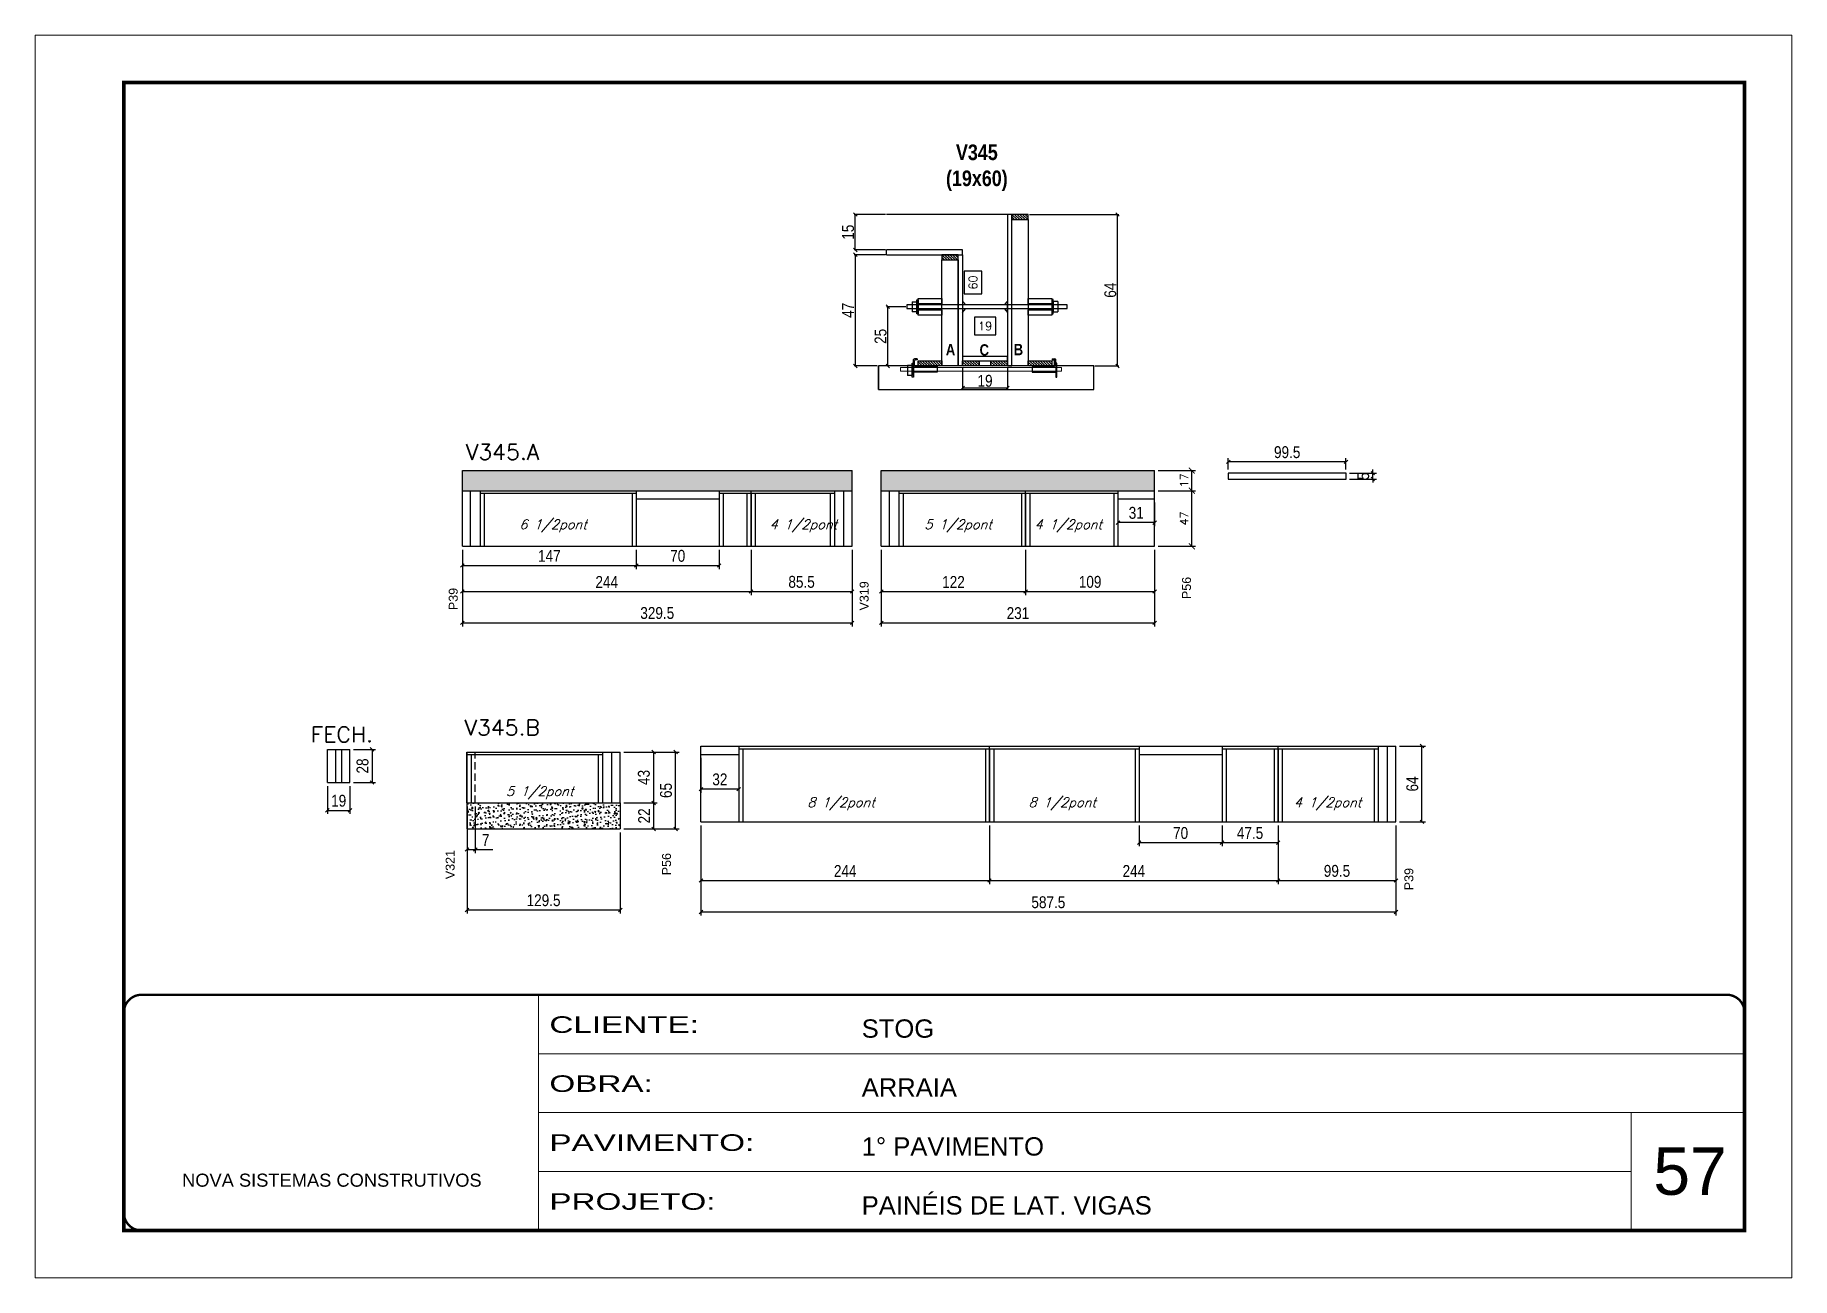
# Model space of a CAD drawing. Extents: x -3394 to 16474, y -5031 to 14397.
# Drawn here: x 4272 to 5757, y -2733 to -1683 of the extents above; entities that cross this region are included whole.
import ezdxf

# ---------------------------------------------------------------- set-up
doc = ezdxf.new("R2010")
doc.units = 0
for name, pattern in [('CONTINUO', [0]), ('DASHED', [0.75, 0.5, -0.25]), ('HIDDEN', [0.375, 0.25, -0.125])]:
    doc.linetypes.add(name, pattern=pattern)
doc.layers.get('0').update_dxf_attribs({"linetype": 'CONTINUOUS'})
doc.layers.get('Defpoints').update_dxf_attribs({"linetype": 'CONTINUOUS'})
for name, color, linetype in [('1HACHURA MADEIRAS', 1, 'CONTINUOUS'), ('barrote', 251, 'CONTINUOUS'), ('COTA', 241, 'CONTINUOUS'), ('Cota Seção (2x)', 4, 'CONTINUOUS'), ('detalhes', 4, 'CONTINUOUS'), ('NOMENCLATURA', 7, 'CONTINUOUS'), ('Painéis', 200, 'CONTINUOUS'), ('presilha', 1, 'CONTINUOUS'), ('SARR_2.2x10', 60, 'CONTINUOUS'), ('SARR_2.2x7', 40, 'CONTINUOUS'), ('SARR_3.5x7', 81, 'CONTINUOUS'), ('texto', 7, 'CONTINUOUS'), ('Tubo de PVC', 51, 'CONTINUOUS')]:
    doc.layers.add(name, color=color, linetype=linetype)
for name, color, linetype, lineweight in [('CARIMBO', 255, 'CONTINUOUS', 9), ('CONCRETO', 251, 'CONTINUOUS', 25), ('Folhas', 255, 'CONTINUOUS', 9), ('SARRAFO DE PRESSAO', 251, 'DASHED', 9), ('SCO-___-LAJ', 2, 'CONTINUOUS', 0), ('Texto Seção', 7, 'CONTINUOUS', 15)]:
    doc.layers.add(name, color=color, linetype=linetype, lineweight=lineweight)
doc.styles.add('ARIAL', font='arial.ttf')
doc.styles.add('COTA TECNICA', font='techl___.ttf', dxfattribs={"height": 10})
doc.styles.add('COTA TECNICA 2X', font='techl___.ttf', dxfattribs={"height": 10})
doc.styles.add('REGUA-120', font='ROMANS.shx', dxfattribs={"height": 15})
doc.styles.add('ROMANS', font='romans.shx')
doc.styles.add('TECNICA', font='techb___.ttf', dxfattribs={"height": 10})
doc.styles.add('Tecnologia', font='')
doc.styles.get('Tecnologia').set_extended_font_data('Forgotten Futurist')
doc.dimstyles.new('Cota Paínel', dxfattribs={"dimtxt": 7, "dimasz": 5, "dimexe": 3, "dimexo": 3, "dimgap": 3, "dimtad": 1, "dimdec": 1, "dimzin": 12, "dimdsep": 46, "dimtxsty": 'ROMANS', "dimblk": 'ARCHTICK', "dimcen": 0, "dimclrd": 4, "dimclre": 4, "dimclrt": 1, "dimadec": 1, "dimazin": 3, "dimtfac": 1, "dimtdec": 1, "dimtmove": 0, "dimatfit": 3, "dimldrblk": 'OBLIQUE', "dimfxl": 1, "dimtolj": 1, "dimtzin": 12, "dimarcsym": 0})
doc.dimstyles.new('Cota Seção interna', dxfattribs={"dimtxt": 7, "dimasz": 6, "dimexe": 0.18, "dimexo": 2, "dimgap": -4, "dimtad": 3, "dimdec": 1, "dimlfac": 0.5, "dimzin": 12, "dimdsep": 46, "dimtxsty": 'ROMANS', "dimblk": 'ARCHTICK', "dimcen": 0.09, "dimse1": 1, "dimse2": 1, "dimsd1": 1, "dimsd2": 1, "dimclrd": 180, "dimclre": 5, "dimclrt": 1, "dimadec": 0, "dimazin": 3, "dimtfac": 1, "dimtdec": 1, "dimtofl": 0, "dimtmove": 0, "dimatfit": 3, "dimldrblk": 'ARCHTICK', "dimfxl": 1, "dimtolj": 1, "dimtzin": 0, "dimarcsym": 0})
doc.dimstyles.new('PAINEL', dxfattribs={"dimtxt": 10, "dimasz": 3, "dimexe": 3, "dimexo": 3, "dimgap": 3, "dimtad": 1, "dimdec": 1, "dimzin": 12, "dimdsep": 46, "dimtxsty": 'COTA TECNICA', "dimblk1": 'OBLIQUE', "dimblk2": 'OBLIQUE', "dimsah": 1, "dimcen": 0.9, "dimclrd": 4, "dimclre": 4, "dimclrt": 240, "dimadec": 1, "dimazin": 3, "dimtfac": 1, "dimtdec": 1, "dimtmove": 0, "dimatfit": 3, "dimfxl": 1, "dimtolj": 1, "dimtzin": 12, "dimarcsym": 0})
doc.dimstyles.new('SECAO', dxfattribs={"dimscale": 0.333333, "dimtxt": 5, "dimasz": 9, "dimexe": 3, "dimexo": 3, "dimgap": 3, "dimtad": 1, "dimdec": 1, "dimlfac": 0.5, "dimzin": 12, "dimdsep": 46, "dimtxsty": 'COTA TECNICA 2X', "dimblk1": 'OBLIQUE', "dimblk2": 'OBLIQUE', "dimsah": 1, "dimcen": 0.9, "dimclrd": 4, "dimclre": 4, "dimclrt": 240, "dimadec": 1, "dimazin": 3, "dimtfac": 1, "dimtdec": 1, "dimtmove": 0, "dimatfit": 3, "dimfxl": 1, "dimtolj": 1, "dimtzin": 12, "dimarcsym": 0})
pattern_1 = [(50, (-604.179, -6010.598), (9.1092334, -0.796954), [0.9525, -10.4775]), (355, (-604.179, -6010.598), (-1.762171, 9.552842), [0.762, -8.382029]), (100.45144, (-603.42, -6010.665), (7.347062, 8.755888), [0.8095, -8.904512]), (46.1842, (-604.179, -6008.058), (13.553952, -2.102116), [1.42875, -15.71625]), (96.63556, (-603.05, -6008.233), (11.870207, 12.371306), [1.21425, -13.35678]), (351.18415, (-604.18, -6008.058), (11.870207, 12.371306), [1.142998, -12.572987]), (21, (-602.909, -6008.693), (7.5807196, -5.11326), [0.9525, -10.4775]), (326, (-602.909, -6008.693), (3.090101, 9.209398), [0.762, -8.382]), (71.45144, (-602.278, -6009.119), (10.670821, 4.096138), [0.8095, -8.904497]), (37.5, (-604.1793, -6010.5983), (0.1544302, 4.227752), [0, -8.2804, 0, -8.509, 0, -8.41375]), (7.5, (-604.1793, -6010.5983), (3.340983, 5.0090287), [0, -4.8514, 0, -8.0899, 0, -3.20675]), (327.5, (-607.0114, -6010.5983), (6.7795298, -0.2864372), [0, -3.175, 0, -9.906, 0, -13.1445]), (317.5, (-608.2814, -6010.598), (7.406459, 1.2713246), [0, -4.1275, 0, -6.5786, 0, -9.3345])]

msp = doc.modelspace()

# ---------------------------------------------------------------- texts
at = {"layer": 'CARIMBO', "style": 'ARIAL'}
msp.add_text('57', height=40, dxfattribs=at).set_placement((5640.07, -2663.36))
at = {"layer": 'detalhes', "style": 'TECNICA'}
for s, p in [('A', (5042.05, -1953.96)), ('C', (5070.57, -1954.27)), ('B', (5099.45, -1953.96))]:
    msp.add_text(s, height=9.6, dxfattribs=at).set_placement(p)
at = {"layer": 'NOMENCLATURA', "linetype": 'Continuous', "style": 'ARIAL'}
for s, p in [('P39', (4629.43, -2169.33)), ('V319', (4976.76, -2169.6)), ('P56', (5249.26, -2160)), ('V321', (4626.78, -2396.63)), ('P56', (4809.7, -2393.35)), ('P39', (5437.23, -2406))]:
    msp.add_text(s, height=7.567, rotation=90, dxfattribs=at).set_placement(p)
at = {"layer": 'NOMENCLATURA', "insert": (5068.26, -1775.86), "char_height": 13.2, "attachment_point": 2, "style": 'TECNICA'}
msp.add_mtext_dynamic_manual_height_columns('V345\\P(19x60)', width=13.2, gutter_width=1, heights=[0], dxfattribs=at)
at = {"layer": 'texto', "color": 2, "char_height": 8, "attachment_point": 5, "style": 'ROMANS'}
for s, insert in [('{\\Q19;\\C256;6 1/2pont}', (4710.02, -2098.18)), ('{\\Q19;\\C256;4 1/2pont}', (4921.68, -2098.18)), ('{\\Q19;\\C256;5 1/2pont}', (5052.45, -2098.18)), ('{\\Q19;\\C256;4 1/2pont}', (5145.59, -2098.18)), ('{\\Q19;\\C256;5 1/2pont}', (4698.74, -2323.68)), ('{\\Q19;\\C256;8 1/2pont}', (4953.49, -2333)), ('{\\Q19;\\C256;8 1/2pont}', (5140.49, -2333)), ('{\\Q19;\\C256;4 1/2pont}', (5364.81, -2333))]:
    msp.add_mtext(s, dxfattribs=dict(at, insert=insert))
at = {"layer": 'Texto Seção', "style": 'REGUA-120', "width": 1.05}
for s, p in [('V345.A', (4636.35, -2042.21)), ('FECH.', (4505.24, -2280.85)), ('V345.B', (4635.26, -2275.03))]:
    msp.add_text(s, height=13, dxfattribs=at).set_placement(p)

# ---------------------------------------------------------------- blocks, each defined once
blk = doc.blocks.new('9999999999')
at = {"color": 30, "linetype": 'CONTINUO'}
for p, q in [((98564.6, 34230.2), (98564.6, 34429.4)), ((98564.6, 34379.6), (99584, 34379.6)), ((98564.6, 34329.8), (99488, 34329.8)), ((99584, 34329.8), (99488, 34329.8)), ((99488, 34329.8), (99488, 34230.2)), ((98564.6, 34280), (99488, 34280))]:
    blk.add_line(p, q, dxfattribs=at)
at = {"color": 30, "linetype": 'CONTINUO', "const_width": 2}
blk.add_lwpolyline([(99584, 34230.2), (99584, 34414.4, 0.414214), (99569, 34429.4), (98229, 34429.4, 0.414214), (98214, 34414.4), (98214, 34245.2, 0.414214), (98229, 34230.2), (99584, 34230.2)], format="xyb", dxfattribs=at)
at = {"layer": 'Folhas'}
blk.add_lwpolyline([(98139, 34190.2), (99624, 34190.2), (99624, 35240.2), (98139, 35240.2)], close=True, dxfattribs=at)
at = {"layer": 'Folhas', "color": 30, "const_width": 3}
blk.add_lwpolyline([(98214, 34230.2), (99584, 34230.2), (99584, 35200.2), (98214, 35200.2)], close=True, dxfattribs=at)
at = {"color": 7, "linetype": 'Continuous', "ltscale": 5, "style": 'ARIAL'}
for s, height, p in [('STOG', 15.48, (98837.7, 34393.1)), ('ARRAIA', 15.48, (98837.7, 34343.3)), ('1° PAVIMENTO', 15.483, (98837.7, 34293.5)), ('NOVA SISTEMAS CONSTRUTIVOS', 11.059, (98263.2, 34267.2)), ('PAINÉIS DE LAT. VIGAS', 15.483, (98837.7, 34243.7))]:
    blk.add_text(s, height=height, dxfattribs=at).set_placement(p)
at = {"layer": 'Folhas', "color": 7, "style": 'Tecnologia', "width": 1.5}
for s, p in [('CLIENTE:', (98573.7, 34397.2)), ('OBRA:', (98573.7, 34347.3)), ('PAVIMENTO:', (98573.7, 34297.5)), ('PROJETO:', (98573.7, 34247.7))]:
    blk.add_text(s, height=14, dxfattribs=at).set_placement(p)
blk = doc.blocks.new('_Oblique')
at = {"color": 0, "linetype": 'ByBlock', "lineweight": -2}
blk.add_line((-0.5, -0.5), (0.5, 0.5), dxfattribs=at)
blk = doc.blocks.new('*D1937')
at = {"layer": 'COTA', "color": 4, "lineweight": -2, "transparency": 16777216}
for p, q in [((5056.2, -1964), (5056.2, -1982.7)), ((5094.2, -1964), (5094.2, -1982.7)), ((5094.2, -1981.7), (5056.2, -1981.7))]:
    blk.add_line(p, q, dxfattribs=at)
at = {"layer": 'Defpoints', "color": 0, "transparency": 16777216}
for p in [(5056.2, -1963), (5094.2, -1963), (5056.2, -1981.7)]:
    blk.add_point(p, dxfattribs=at)
at = {"layer": 'COTA', "color": 4, "lineweight": -2, "transparency": 16777216, "xscale": 3, "yscale": 3, "zscale": 3, "rotation": 180}
blk.add_blockref('_Oblique', (5056.2, -1981.7), dxfattribs=at)
at = {"layer": 'COTA', "color": 4, "lineweight": -2, "transparency": 16777216, "xscale": 3, "yscale": 3, "zscale": 3}
blk.add_blockref('_Oblique', (5094.2, -1981.7), dxfattribs=at)
at = {"layer": 'COTA', "color": 240, "transparency": 16777216, "insert": (5075.2, -1975.6), "char_height": 10, "attachment_point": 5, "style": 'COTA TECNICA 2X'}
blk.add_mtext('\\A1;19', dxfattribs=at)
blk = doc.blocks.new('PRESILHA METÁLICA 1')
at = {"layer": 'presilha'}
for p, q in [((0, 13), (6, 13)), ((0, 13), (0, 0)), ((6, 0), (0, 0)), ((6, 15.5), (7.5, 15.5)), ((6, -2.5), (6, 15.5)), ((6, 13), (6, 0)), ((7.5, 10.6), (7.5, 19.9)), ((7.5, 15.5), (7.5, -2.5)), ((37.5, 4.1), (7.5, 4.1)), ((12, 21), (8.6, 21)), ((9, 11.6), (9, 18.9)), ((12, 19.5), (9.6, 19.5)), ((37.5, 11), (9.6, 11)), ((12, 21), (12, 19.5)), ((37.5, 11), (37.5, 4.1)), ((7.5, -2.5), (6, -2.5))]:
    blk.add_line(p, q, dxfattribs=at)
for centre, radius, start, end in [((8.6, 19.9), 1.14, 90, 180), ((9.6, 18.9), 0.57, 90, 180), ((9.6, 11.6), 0.57, 180, 270)]:
    blk.add_arc(centre, radius, start, end, dxfattribs=at)
blk = doc.blocks.new('PRESILHA METÁLICA 2')
at = {"layer": 'presilha'}
for p, q in [((-5.2, 23.5), (-5.2, 22)), ((-5.2, 23.5), (-1.9, 23.5)), ((-0.8, 14.6), (-0.8, 22.4)), ((-30.8, 13.5), (-30.8, 6.6)), ((-30.8, 13.5), (-2.8, 13.5)), ((-30.8, 6.6), (-0.8, 6.6)), ((-5.2, 22), (-2.8, 22)), ((-2.2, 14.1), (-2.2, 21.4)), ((0.8, 18), (-0.8, 18)), ((-0.8, 18), (-0.8, 0)), ((-0.8, 0), (0.8, 0)), ((0.8, 0), (0.8, 18))]:
    blk.add_line(p, q, dxfattribs=at)
for centre, radius, start, end in [((-1.9, 22.4), 1.14, 0, 90), ((-2.8, 21.4), 0.57, 0, 90), ((-2.8, 14.1), 0.57, 270, 0)]:
    blk.add_arc(centre, radius, start, end, dxfattribs=at)
blk = doc.blocks.new('*D1938')
at = {"layer": 'COTA', "color": 4, "lineweight": -2, "transparency": 16777216}
for p, q in [((4990.9, -1869), (4964.5, -1869)), ((4965.5, -1869), (4965.5, -1963)), ((4984.1, -1963), (4964.5, -1963))]:
    blk.add_line(p, q, dxfattribs=at)
at = {"layer": 'Defpoints', "color": 0, "transparency": 16777216}
for p in [(4991.9, -1869), (4965.5, -1963), (4985.1, -1963)]:
    blk.add_point(p, dxfattribs=at)
at = {"layer": 'COTA', "color": 4, "lineweight": -2, "transparency": 16777216, "xscale": 3, "yscale": 3, "zscale": 3}
for p, rotation in [((4965.5, -1869), 90), ((4965.5, -1963), 270)]:
    blk.add_blockref('_Oblique', p, dxfattribs=dict(at, rotation=rotation))
at = {"layer": 'COTA', "color": 240, "transparency": 16777216, "insert": (4959.4, -1916), "char_height": 10, "attachment_point": 5, "rotation": 90, "style": 'COTA TECNICA 2X'}
blk.add_mtext('\\A1;47', dxfattribs=at)
blk = doc.blocks.new('*D1939')
at = {"layer": 'Cota Seção (2x)', "color": 180, "lineweight": -2, "transparency": 16777216}
for p, q in [((5072.5, -1883), (5057.5, -1883)), ((5057.5, -1883), (5057.5, -1902)), ((5072.5, -1902), (5072.5, -1883)), ((5057.5, -1902), (5072.5, -1902))]:
    blk.add_line(p, q, dxfattribs=at)
at = {"layer": 'Defpoints', "color": 0, "transparency": 16777216}
for p in [(5076.5, -1835), (5094.2, -1835), (5086.7, -1955)]:
    blk.add_point(p, dxfattribs=at)
at = {"layer": 'Cota Seção (2x)', "color": 1, "transparency": 16777216, "insert": (5065, -1892.5), "char_height": 7, "attachment_point": 5, "rotation": 90, "style": 'ROMANS'}
blk.add_mtext('\\A1;60', dxfattribs=at)
blk = doc.blocks.new('_ArchTick')
at = {"color": 0, "linetype": 'ByBlock', "const_width": 0.15}
blk.add_lwpolyline([(-0.5, -0.5), (0.5, 0.5)], dxfattribs=at)
blk = doc.blocks.new('*D1940')
at = {"layer": 'COTA', "color": 4, "lineweight": -2, "transparency": 16777216}
for p, q in [((4990.9, -1835), (4964.5, -1835)), ((4965.5, -1865), (4965.5, -1835)), ((4990.9, -1865), (4964.5, -1865))]:
    blk.add_line(p, q, dxfattribs=at)
at = {"layer": 'Defpoints', "color": 0, "transparency": 16777216}
for p in [(4965.5, -1835), (4991.9, -1835), (4991.9, -1865)]:
    blk.add_point(p, dxfattribs=at)
at = {"layer": 'COTA', "color": 4, "lineweight": -2, "transparency": 16777216, "xscale": 3, "yscale": 3, "zscale": 3}
for p, rotation in [((4965.5, -1835), 90), ((4965.5, -1865), 270)]:
    blk.add_blockref('_Oblique', p, dxfattribs=dict(at, rotation=rotation))
at = {"layer": 'COTA', "color": 240, "transparency": 16777216, "insert": (4959.4, -1850), "char_height": 10, "attachment_point": 5, "rotation": 90, "style": 'COTA TECNICA 2X'}
blk.add_mtext('\\A1;15', dxfattribs=at)
blk = doc.blocks.new('*D1941')
at = {"layer": 'COTA', "color": 4, "lineweight": -2, "transparency": 16777216}
for p, q in [((5112.8, -1835), (5188.2, -1835)), ((5187.2, -1963), (5187.2, -1835)), ((5168, -1963), (5188.2, -1963))]:
    blk.add_line(p, q, dxfattribs=at)
at = {"layer": 'Defpoints', "color": 0, "transparency": 16777216}
for p in [(5111.8, -1835), (5187.2, -1835), (5167, -1963)]:
    blk.add_point(p, dxfattribs=at)
at = {"layer": 'COTA', "color": 4, "lineweight": -2, "transparency": 16777216, "xscale": 3, "yscale": 3, "zscale": 3}
for p, rotation in [((5187.2, -1835), 90), ((5187.2, -1963), 270)]:
    blk.add_blockref('_Oblique', p, dxfattribs=dict(at, rotation=rotation))
at = {"layer": 'COTA', "color": 240, "transparency": 16777216, "insert": (5181.1, -1899), "char_height": 10, "attachment_point": 5, "rotation": 90, "style": 'COTA TECNICA 2X'}
blk.add_mtext('\\A1;64', dxfattribs=at)
blk = doc.blocks.new('*D1946')
at = {"layer": 'COTA', "color": 4, "lineweight": -2, "transparency": 16777216}
for p, q in [((5008.1, -1913), (4992, -1913)), ((4993, -1963), (4993, -1913)), ((5017.6, -1963), (4992, -1963))]:
    blk.add_line(p, q, dxfattribs=at)
at = {"layer": 'Defpoints', "color": 0, "transparency": 16777216}
for p in [(4993, -1913), (5009.1, -1913), (5018.6, -1963)]:
    blk.add_point(p, dxfattribs=at)
at = {"layer": 'COTA', "color": 4, "lineweight": -2, "transparency": 16777216, "xscale": 3, "yscale": 3, "zscale": 3}
for p, rotation in [((4993, -1913), 90), ((4993, -1963), 270)]:
    blk.add_blockref('_Oblique', p, dxfattribs=dict(at, rotation=rotation))
at = {"layer": 'COTA', "color": 240, "transparency": 16777216, "insert": (4986.9, -1938), "char_height": 10, "attachment_point": 5, "rotation": 90, "style": 'COTA TECNICA 2X'}
blk.add_mtext('\\A1;25', dxfattribs=at)
blk = doc.blocks.new('*D1963')
at = {"layer": 'Cota Seção (2x)', "color": 180, "lineweight": -2, "transparency": 16777216}
for p, q in [((5084.2, -1921.8), (5066.2, -1921.8)), ((5066.2, -1921.8), (5066.2, -1936.8)), ((5084.2, -1936.8), (5084.2, -1921.8)), ((5066.2, -1936.8), (5084.2, -1936.8))]:
    blk.add_line(p, q, dxfattribs=at)
at = {"layer": 'Defpoints', "color": 0, "transparency": 16777216}
for p in [(5094.2, -1940.8), (5056.2, -1955), (5094.2, -1955)]:
    blk.add_point(p, dxfattribs=at)
at = {"layer": 'Cota Seção (2x)', "color": 1, "transparency": 16777216, "insert": (5075.2, -1929.3), "char_height": 7, "attachment_point": 5, "style": 'ROMANS'}
blk.add_mtext('\\A1;19', dxfattribs=at)
blk = doc.blocks.new('*D1947')
at = {"layer": 'COTA', "color": 4, "linetype": 'ByBlock', "lineweight": -2, "transparency": 16777216}
for p, q in [((4633.4, -2118.4), (4633.4, -2156.6)), ((4877.4, -2118.4), (4877.4, -2156.6)), ((4633.4, -2153.6), (4877.4, -2153.6))]:
    blk.add_line(p, q, dxfattribs=at)
at = {"layer": 'Defpoints', "color": 0, "linetype": 'ByBlock', "transparency": 16777216}
for p in [(4633.4, -2115.4), (4877.4, -2115.4), (4877.4, -2153.6)]:
    blk.add_point(p, dxfattribs=at)
at = {"layer": 'COTA', "color": 4, "linetype": 'ByBlock', "lineweight": -2, "transparency": 16777216, "xscale": 3, "yscale": 3, "zscale": 3, "rotation": 180}
blk.add_blockref('_Oblique', (4633.4, -2153.6), dxfattribs=at)
at = {"layer": 'COTA', "color": 4, "linetype": 'ByBlock', "lineweight": -2, "transparency": 16777216, "xscale": 3, "yscale": 3, "zscale": 3}
blk.add_blockref('_Oblique', (4877.4, -2153.6), dxfattribs=at)
at = {"layer": 'COTA', "color": 240, "linetype": 'ByBlock', "transparency": 16777216, "insert": (4755.4, -2145.5), "char_height": 10, "attachment_point": 5, "style": 'COTA TECNICA'}
blk.add_mtext('\\A1;244', dxfattribs=at)
blk = doc.blocks.new('*D1948')
at = {"layer": 'COTA', "color": 4, "linetype": 'ByBlock', "lineweight": -2, "transparency": 16777216}
for p, q in [((4877.4, -2118.4), (4877.4, -2156.6)), ((4962.9, -2118.4), (4962.9, -2156.6)), ((4877.4, -2153.6), (4962.9, -2153.6))]:
    blk.add_line(p, q, dxfattribs=at)
at = {"layer": 'Defpoints', "color": 0, "linetype": 'ByBlock', "transparency": 16777216}
for p in [(4877.4, -2115.4), (4962.9, -2115.4), (4962.9, -2153.6)]:
    blk.add_point(p, dxfattribs=at)
at = {"layer": 'COTA', "color": 4, "linetype": 'ByBlock', "lineweight": -2, "transparency": 16777216, "xscale": 3, "yscale": 3, "zscale": 3, "rotation": 180}
blk.add_blockref('_Oblique', (4877.4, -2153.6), dxfattribs=at)
at = {"layer": 'COTA', "color": 4, "linetype": 'ByBlock', "lineweight": -2, "transparency": 16777216, "xscale": 3, "yscale": 3, "zscale": 3}
blk.add_blockref('_Oblique', (4962.9, -2153.6), dxfattribs=at)
at = {"layer": 'COTA', "color": 240, "linetype": 'ByBlock', "transparency": 16777216, "insert": (4920.1, -2145.5), "char_height": 10, "attachment_point": 5, "style": 'COTA TECNICA'}
blk.add_mtext('\\A1;85.5', dxfattribs=at)
blk = doc.blocks.new('*D1964')
at = {"layer": 'COTA', "color": 4, "linetype": 'ByBlock', "lineweight": -2, "transparency": 16777216}
for p, q in [((4633.4, -2118.4), (4633.4, -2183.1)), ((4962.9, -2118.4), (4962.9, -2183.1)), ((4633.4, -2180.1), (4962.9, -2180.1))]:
    blk.add_line(p, q, dxfattribs=at)
at = {"layer": 'Defpoints', "color": 0, "linetype": 'ByBlock', "transparency": 16777216}
for p in [(4633.4, -2115.4), (4962.9, -2115.4), (4962.9, -2180.1)]:
    blk.add_point(p, dxfattribs=at)
at = {"layer": 'COTA', "color": 4, "linetype": 'ByBlock', "lineweight": -2, "transparency": 16777216, "xscale": 3, "yscale": 3, "zscale": 3, "rotation": 180}
blk.add_blockref('_Oblique', (4633.4, -2180.1), dxfattribs=at)
at = {"layer": 'COTA', "color": 4, "linetype": 'ByBlock', "lineweight": -2, "transparency": 16777216, "xscale": 3, "yscale": 3, "zscale": 3}
blk.add_blockref('_Oblique', (4962.9, -2180.1), dxfattribs=at)
at = {"layer": 'COTA', "color": 240, "linetype": 'ByBlock', "transparency": 16777216, "insert": (4798.1, -2171.8), "char_height": 10, "attachment_point": 5, "style": 'COTA TECNICA'}
blk.add_mtext('\\A1;329.5', dxfattribs=at)
blk = doc.blocks.new('*D1965')
at = {"layer": 'COTA', "color": 4, "lineweight": -2, "transparency": 16777216}
for p, q in [((4633.4, -2118.4), (4633.4, -2134.6)), ((4780.4, -2118.4), (4780.4, -2134.6)), ((4633.4, -2131.6), (4780.4, -2131.6))]:
    blk.add_line(p, q, dxfattribs=at)
at = {"layer": 'Defpoints', "color": 0, "transparency": 16777216}
for p in [(4633.4, -2115.4), (4780.4, -2115.4), (4780.4, -2131.6)]:
    blk.add_point(p, dxfattribs=at)
at = {"layer": 'COTA', "color": 4, "lineweight": -2, "transparency": 16777216, "xscale": 3, "yscale": 3, "zscale": 3, "rotation": 180}
blk.add_blockref('_Oblique', (4633.4, -2131.6), dxfattribs=at)
at = {"layer": 'COTA', "color": 4, "lineweight": -2, "transparency": 16777216, "xscale": 3, "yscale": 3, "zscale": 3}
blk.add_blockref('_Oblique', (4780.4, -2131.6), dxfattribs=at)
at = {"layer": 'COTA', "color": 240, "transparency": 16777216, "insert": (4706.9, -2123.5), "char_height": 10, "attachment_point": 5, "style": 'COTA TECNICA'}
blk.add_mtext('\\A1;147', dxfattribs=at)
blk = doc.blocks.new('*D1966')
at = {"layer": 'COTA', "color": 4, "lineweight": -2, "transparency": 16777216}
for p, q in [((4780.4, -2118.4), (4780.4, -2134.6)), ((4850.4, -2118.4), (4850.4, -2134.6)), ((4780.4, -2131.6), (4850.4, -2131.6))]:
    blk.add_line(p, q, dxfattribs=at)
at = {"layer": 'Defpoints', "color": 0, "transparency": 16777216}
for p in [(4780.4, -2115.4), (4850.4, -2115.4), (4850.4, -2131.6)]:
    blk.add_point(p, dxfattribs=at)
at = {"layer": 'COTA', "color": 4, "lineweight": -2, "transparency": 16777216, "xscale": 3, "yscale": 3, "zscale": 3, "rotation": 180}
blk.add_blockref('_Oblique', (4780.4, -2131.6), dxfattribs=at)
at = {"layer": 'COTA', "color": 4, "lineweight": -2, "transparency": 16777216, "xscale": 3, "yscale": 3, "zscale": 3}
blk.add_blockref('_Oblique', (4850.4, -2131.6), dxfattribs=at)
at = {"layer": 'COTA', "color": 240, "transparency": 16777216, "insert": (4815.4, -2123.5), "char_height": 10, "attachment_point": 5, "style": 'COTA TECNICA'}
blk.add_mtext('\\A1;70', dxfattribs=at)
blk = doc.blocks.new('*D1949')
at = {"layer": 'COTA', "color": 4, "linetype": 'ByBlock', "lineweight": -2, "transparency": 16777216}
for p, q in [((4987.5, -2118.4), (4987.5, -2156.6)), ((5109.5, -2118.4), (5109.5, -2156.6)), ((4987.5, -2153.6), (5109.5, -2153.6))]:
    blk.add_line(p, q, dxfattribs=at)
at = {"layer": 'Defpoints', "color": 0, "linetype": 'ByBlock', "transparency": 16777216}
for p in [(4987.5, -2115.4), (5109.5, -2115.4), (5109.5, -2153.6)]:
    blk.add_point(p, dxfattribs=at)
at = {"layer": 'COTA', "color": 4, "linetype": 'ByBlock', "lineweight": -2, "transparency": 16777216, "xscale": 3, "yscale": 3, "zscale": 3, "rotation": 180}
blk.add_blockref('_Oblique', (4987.5, -2153.6), dxfattribs=at)
at = {"layer": 'COTA', "color": 4, "linetype": 'ByBlock', "lineweight": -2, "transparency": 16777216, "xscale": 3, "yscale": 3, "zscale": 3}
blk.add_blockref('_Oblique', (5109.5, -2153.6), dxfattribs=at)
at = {"layer": 'COTA', "color": 240, "linetype": 'ByBlock', "transparency": 16777216, "insert": (5048.5, -2145.5), "char_height": 10, "attachment_point": 5, "style": 'COTA TECNICA'}
blk.add_mtext('\\A1;122', dxfattribs=at)
blk = doc.blocks.new('*D1950')
at = {"layer": 'COTA', "color": 4, "linetype": 'ByBlock', "lineweight": -2, "transparency": 16777216}
for p, q in [((5109.5, -2118.4), (5109.5, -2156.6)), ((5218.5, -2118.4), (5218.5, -2156.6)), ((5109.5, -2153.6), (5218.5, -2153.6))]:
    blk.add_line(p, q, dxfattribs=at)
at = {"layer": 'Defpoints', "color": 0, "linetype": 'ByBlock', "transparency": 16777216}
for p in [(5109.5, -2115.4), (5218.5, -2115.4), (5218.5, -2153.6)]:
    blk.add_point(p, dxfattribs=at)
at = {"layer": 'COTA', "color": 4, "linetype": 'ByBlock', "lineweight": -2, "transparency": 16777216, "xscale": 3, "yscale": 3, "zscale": 3, "rotation": 180}
blk.add_blockref('_Oblique', (5109.5, -2153.6), dxfattribs=at)
at = {"layer": 'COTA', "color": 4, "linetype": 'ByBlock', "lineweight": -2, "transparency": 16777216, "xscale": 3, "yscale": 3, "zscale": 3}
blk.add_blockref('_Oblique', (5218.5, -2153.6), dxfattribs=at)
at = {"layer": 'COTA', "color": 240, "linetype": 'ByBlock', "transparency": 16777216, "insert": (5164, -2145.5), "char_height": 10, "attachment_point": 5, "style": 'COTA TECNICA'}
blk.add_mtext('\\A1;109', dxfattribs=at)
blk = doc.blocks.new('*D1967')
at = {"layer": 'COTA', "color": 4, "linetype": 'ByBlock', "lineweight": -2, "transparency": 16777216}
for p, q in [((4987.5, -2118.4), (4987.5, -2183.1)), ((5218.5, -2118.4), (5218.5, -2183.1)), ((4987.5, -2180.1), (5218.5, -2180.1))]:
    blk.add_line(p, q, dxfattribs=at)
at = {"layer": 'Defpoints', "color": 0, "linetype": 'ByBlock', "transparency": 16777216}
for p in [(4987.5, -2115.4), (5218.5, -2115.4), (5218.5, -2180.1)]:
    blk.add_point(p, dxfattribs=at)
at = {"layer": 'COTA', "color": 4, "linetype": 'ByBlock', "lineweight": -2, "transparency": 16777216, "xscale": 3, "yscale": 3, "zscale": 3, "rotation": 180}
blk.add_blockref('_Oblique', (4987.5, -2180.1), dxfattribs=at)
at = {"layer": 'COTA', "color": 4, "linetype": 'ByBlock', "lineweight": -2, "transparency": 16777216, "xscale": 3, "yscale": 3, "zscale": 3}
blk.add_blockref('_Oblique', (5218.5, -2180.1), dxfattribs=at)
at = {"layer": 'COTA', "color": 240, "linetype": 'ByBlock', "transparency": 16777216, "insert": (5103, -2171.9), "char_height": 10, "attachment_point": 5, "style": 'COTA TECNICA'}
blk.add_mtext('\\A1;231', dxfattribs=at)
blk = doc.blocks.new('*D1951')
at = {"layer": 'COTA', "color": 4, "lineweight": -2, "transparency": 16777216}
for p, q in [((5221.5, -2068.4), (5253, -2068.4)), ((5250, -2115.4), (5250, -2068.4)), ((5221.5, -2115.4), (5253, -2115.4))]:
    blk.add_line(p, q, dxfattribs=at)
at = {"layer": 'Defpoints', "color": 0, "transparency": 16777216}
for p in [(5218.5, -2068.4), (5250, -2068.4), (5218.5, -2115.4)]:
    blk.add_point(p, dxfattribs=at)
at = {"layer": 'COTA', "color": 4, "lineweight": -2, "transparency": 16777216, "xscale": 5, "yscale": 5, "zscale": 5}
for p, rotation in [((5250, -2068.4), 90), ((5250, -2115.4), 270)]:
    blk.add_blockref('_ArchTick', p, dxfattribs=dict(at, rotation=rotation))
at = {"layer": 'COTA', "color": 1, "transparency": 16777216, "insert": (5243.5, -2091.9), "char_height": 7, "attachment_point": 5, "rotation": 90, "style": 'ROMANS'}
blk.add_mtext('\\A1;47', dxfattribs=at)
blk = doc.blocks.new('*D1952')
at = {"layer": 'COTA', "color": 4, "lineweight": -2, "transparency": 16777216}
for p, q in [((5221.5, -2051.4), (5253, -2051.4)), ((5250, -2068.4), (5250, -2051.4)), ((5221.5, -2068.4), (5253, -2068.4))]:
    blk.add_line(p, q, dxfattribs=at)
at = {"layer": 'Defpoints', "color": 0, "transparency": 16777216}
for p in [(5218.5, -2051.4), (5250, -2051.4), (5218.5, -2068.4)]:
    blk.add_point(p, dxfattribs=at)
at = {"layer": 'COTA', "color": 4, "lineweight": -2, "transparency": 16777216, "xscale": 5, "yscale": 5, "zscale": 5}
for p, rotation in [((5250, -2051.4), 90), ((5250, -2068.4), 270)]:
    blk.add_blockref('_ArchTick', p, dxfattribs=dict(at, rotation=rotation))
at = {"layer": 'COTA', "color": 1, "transparency": 16777216, "insert": (5243.5, -2059.7), "char_height": 7, "attachment_point": 5, "rotation": 90, "style": 'ROMANS'}
blk.add_mtext('\\A1;17', dxfattribs=at)
blk = doc.blocks.new('*D1968')
at = {"layer": 'COTA', "color": 4, "lineweight": -2, "transparency": 16777216}
for p, q in [((5187.5, -2078.4), (5187.5, -2098.4)), ((5218.5, -2078.4), (5218.5, -2098.4)), ((5218.5, -2095.4), (5187.5, -2095.4))]:
    blk.add_line(p, q, dxfattribs=at)
at = {"layer": 'Defpoints', "color": 0, "transparency": 16777216}
for p in [(5187.5, -2075.4), (5218.5, -2075.4), (5187.5, -2095.4)]:
    blk.add_point(p, dxfattribs=at)
at = {"layer": 'COTA', "color": 4, "lineweight": -2, "transparency": 16777216, "xscale": 3, "yscale": 3, "zscale": 3, "rotation": 180}
blk.add_blockref('_Oblique', (5187.5, -2095.4), dxfattribs=at)
at = {"layer": 'COTA', "color": 4, "lineweight": -2, "transparency": 16777216, "xscale": 3, "yscale": 3, "zscale": 3}
blk.add_blockref('_Oblique', (5218.5, -2095.4), dxfattribs=at)
at = {"layer": 'COTA', "color": 240, "transparency": 16777216, "insert": (5203, -2087.2), "char_height": 10, "attachment_point": 5, "style": 'COTA TECNICA'}
blk.add_mtext('\\A1;31', dxfattribs=at)
blk = doc.blocks.new('*D1953')
at = {"layer": 'COTA', "color": 4, "linetype": 'ByBlock', "lineweight": -2, "transparency": 16777216}
for p, q in [((5425.5, -2284.2), (5447.5, -2284.2)), ((5444.5, -2348.2), (5444.5, -2284.2)), ((5425.5, -2348.2), (5447.5, -2348.2))]:
    blk.add_line(p, q, dxfattribs=at)
at = {"layer": 'Defpoints', "color": 0, "linetype": 'ByBlock', "transparency": 16777216}
for p in [(5422.5, -2284.2), (5444.5, -2284.2), (5422.5, -2348.2)]:
    blk.add_point(p, dxfattribs=at)
at = {"layer": 'COTA', "color": 4, "linetype": 'ByBlock', "lineweight": -2, "transparency": 16777216, "xscale": 3, "yscale": 3, "zscale": 3}
for p, rotation in [((5444.5, -2284.2), 90), ((5444.5, -2348.2), 270)]:
    blk.add_blockref('_Oblique', p, dxfattribs=dict(at, rotation=rotation))
at = {"layer": 'COTA', "color": 240, "linetype": 'ByBlock', "transparency": 16777216, "insert": (5436.4, -2316.2), "char_height": 10, "attachment_point": 5, "rotation": 90, "style": 'COTA TECNICA'}
blk.add_mtext('\\A1;64', dxfattribs=at)
blk = doc.blocks.new('*D1954')
at = {"layer": 'COTA', "color": 4, "linetype": 'ByBlock', "lineweight": -2, "transparency": 16777216}
for p, q in [((4835, -2351.2), (4835, -2400.8)), ((5079, -2351.2), (5079, -2400.8)), ((4835, -2397.8), (5079, -2397.8))]:
    blk.add_line(p, q, dxfattribs=at)
at = {"layer": 'Defpoints', "color": 0, "linetype": 'ByBlock', "transparency": 16777216}
for p in [(4835, -2348.2), (5079, -2348.2), (5079, -2397.8)]:
    blk.add_point(p, dxfattribs=at)
at = {"layer": 'COTA', "color": 4, "linetype": 'ByBlock', "lineweight": -2, "transparency": 16777216, "xscale": 3, "yscale": 3, "zscale": 3, "rotation": 180}
blk.add_blockref('_Oblique', (4835, -2397.8), dxfattribs=at)
at = {"layer": 'COTA', "color": 4, "linetype": 'ByBlock', "lineweight": -2, "transparency": 16777216, "xscale": 3, "yscale": 3, "zscale": 3}
blk.add_blockref('_Oblique', (5079, -2397.8), dxfattribs=at)
at = {"layer": 'COTA', "color": 240, "linetype": 'ByBlock', "transparency": 16777216, "insert": (4957, -2389.7), "char_height": 10, "attachment_point": 5, "style": 'COTA TECNICA'}
blk.add_mtext('\\A1;244', dxfattribs=at)
blk = doc.blocks.new('*D1955')
at = {"layer": 'COTA', "color": 4, "linetype": 'ByBlock', "lineweight": -2, "transparency": 16777216}
for p, q in [((5079, -2351.2), (5079, -2400.8)), ((5323, -2351.2), (5323, -2400.8)), ((5079, -2397.8), (5323, -2397.8))]:
    blk.add_line(p, q, dxfattribs=at)
at = {"layer": 'Defpoints', "color": 0, "linetype": 'ByBlock', "transparency": 16777216}
for p in [(5079, -2348.2), (5323, -2348.2), (5323, -2397.8)]:
    blk.add_point(p, dxfattribs=at)
at = {"layer": 'COTA', "color": 4, "linetype": 'ByBlock', "lineweight": -2, "transparency": 16777216, "xscale": 3, "yscale": 3, "zscale": 3, "rotation": 180}
blk.add_blockref('_Oblique', (5079, -2397.8), dxfattribs=at)
at = {"layer": 'COTA', "color": 4, "linetype": 'ByBlock', "lineweight": -2, "transparency": 16777216, "xscale": 3, "yscale": 3, "zscale": 3}
blk.add_blockref('_Oblique', (5323, -2397.8), dxfattribs=at)
at = {"layer": 'COTA', "color": 240, "linetype": 'ByBlock', "transparency": 16777216, "insert": (5201, -2389.7), "char_height": 10, "attachment_point": 5, "style": 'COTA TECNICA'}
blk.add_mtext('\\A1;244', dxfattribs=at)
blk = doc.blocks.new('*D1956')
at = {"layer": 'COTA', "color": 4, "linetype": 'ByBlock', "lineweight": -2, "transparency": 16777216}
for p, q in [((4835, -2351.2), (4835, -2427.3)), ((5422.5, -2351.2), (5422.5, -2427.3)), ((4835, -2424.3), (5422.5, -2424.3))]:
    blk.add_line(p, q, dxfattribs=at)
at = {"layer": 'Defpoints', "color": 0, "linetype": 'ByBlock', "transparency": 16777216}
for p in [(4835, -2348.2), (5422.5, -2348.2), (5422.5, -2424.3)]:
    blk.add_point(p, dxfattribs=at)
at = {"layer": 'COTA', "color": 4, "linetype": 'ByBlock', "lineweight": -2, "transparency": 16777216, "xscale": 3, "yscale": 3, "zscale": 3, "rotation": 180}
blk.add_blockref('_Oblique', (4835, -2424.3), dxfattribs=at)
at = {"layer": 'COTA', "color": 4, "linetype": 'ByBlock', "lineweight": -2, "transparency": 16777216, "xscale": 3, "yscale": 3, "zscale": 3}
blk.add_blockref('_Oblique', (5422.5, -2424.3), dxfattribs=at)
at = {"layer": 'COTA', "color": 240, "linetype": 'ByBlock', "transparency": 16777216, "insert": (5128.7, -2416.2), "char_height": 10, "attachment_point": 5, "style": 'COTA TECNICA'}
blk.add_mtext('\\A1;587.5', dxfattribs=at)
blk = doc.blocks.new('*D1969')
at = {"layer": 'COTA', "color": 4, "linetype": 'ByBlock', "lineweight": -2, "transparency": 16777216}
for p, q in [((5323, -2351.2), (5323, -2400.8)), ((5422.5, -2363.5), (5422.5, -2400.8)), ((5323, -2397.8), (5422.5, -2397.8))]:
    blk.add_line(p, q, dxfattribs=at)
at = {"layer": 'Defpoints', "color": 0, "linetype": 'ByBlock', "transparency": 16777216}
for p in [(5323, -2348.2), (5422.5, -2360.5), (5422.5, -2397.8)]:
    blk.add_point(p, dxfattribs=at)
at = {"layer": 'COTA', "color": 4, "linetype": 'ByBlock', "lineweight": -2, "transparency": 16777216, "xscale": 3, "yscale": 3, "zscale": 3, "rotation": 180}
blk.add_blockref('_Oblique', (5323, -2397.8), dxfattribs=at)
at = {"layer": 'COTA', "color": 4, "linetype": 'ByBlock', "lineweight": -2, "transparency": 16777216, "xscale": 3, "yscale": 3, "zscale": 3}
blk.add_blockref('_Oblique', (5422.5, -2397.8), dxfattribs=at)
at = {"layer": 'COTA', "color": 240, "linetype": 'ByBlock', "transparency": 16777216, "insert": (5372.7, -2389.7), "char_height": 10, "attachment_point": 5, "style": 'COTA TECNICA'}
blk.add_mtext('\\A1;99.5', dxfattribs=at)
blk = doc.blocks.new('*D1957')
at = {"layer": 'COTA', "color": 4, "lineweight": -2, "transparency": 16777216}
for p, q in [((5275.5, -2351.2), (5275.5, -2368.8)), ((5323, -2351.2), (5323, -2368.8)), ((5323, -2365.8), (5275.5, -2365.8))]:
    blk.add_line(p, q, dxfattribs=at)
at = {"layer": 'Defpoints', "color": 0, "transparency": 16777216}
for p in [(5275.5, -2348.2), (5323, -2348.2), (5275.5, -2365.8)]:
    blk.add_point(p, dxfattribs=at)
at = {"layer": 'COTA', "color": 4, "lineweight": -2, "transparency": 16777216, "xscale": 3, "yscale": 3, "zscale": 3, "rotation": 180}
blk.add_blockref('_Oblique', (5275.5, -2365.8), dxfattribs=at)
at = {"layer": 'COTA', "color": 4, "lineweight": -2, "transparency": 16777216, "xscale": 3, "yscale": 3, "zscale": 3}
blk.add_blockref('_Oblique', (5323, -2365.8), dxfattribs=at)
at = {"layer": 'COTA', "color": 240, "transparency": 16777216, "insert": (5299.2, -2357.7), "char_height": 10, "attachment_point": 5, "style": 'COTA TECNICA'}
blk.add_mtext('\\A1;47.5', dxfattribs=at)
blk = doc.blocks.new('*D1958')
at = {"layer": 'COTA', "color": 4, "lineweight": -2, "transparency": 16777216}
for p, q in [((5205.5, -2351.2), (5205.5, -2368.8)), ((5275.5, -2351.2), (5275.5, -2368.8)), ((5275.5, -2365.8), (5205.5, -2365.8))]:
    blk.add_line(p, q, dxfattribs=at)
at = {"layer": 'Defpoints', "color": 0, "transparency": 16777216}
for p in [(5205.5, -2348.2), (5275.5, -2348.2), (5205.5, -2365.8)]:
    blk.add_point(p, dxfattribs=at)
at = {"layer": 'COTA', "color": 4, "lineweight": -2, "transparency": 16777216, "xscale": 3, "yscale": 3, "zscale": 3, "rotation": 180}
blk.add_blockref('_Oblique', (5205.5, -2365.8), dxfattribs=at)
at = {"layer": 'COTA', "color": 4, "lineweight": -2, "transparency": 16777216, "xscale": 3, "yscale": 3, "zscale": 3}
blk.add_blockref('_Oblique', (5275.5, -2365.8), dxfattribs=at)
at = {"layer": 'COTA', "color": 240, "transparency": 16777216, "insert": (5240.5, -2357.7), "char_height": 10, "attachment_point": 5, "style": 'COTA TECNICA'}
blk.add_mtext('\\A1;70', dxfattribs=at)
blk = doc.blocks.new('*D1959')
at = {"layer": 'COTA', "color": 4, "lineweight": -2, "transparency": 16777216}
for p, q in [((4835, -2294.2), (4835, -2323.6)), ((4867, -2294.2), (4867, -2323.6)), ((4867, -2320.6), (4835, -2320.6))]:
    blk.add_line(p, q, dxfattribs=at)
at = {"layer": 'Defpoints', "color": 0, "transparency": 16777216}
for p in [(4835, -2291.2), (4867, -2291.2), (4835, -2320.6)]:
    blk.add_point(p, dxfattribs=at)
at = {"layer": 'COTA', "color": 4, "lineweight": -2, "transparency": 16777216, "xscale": 3, "yscale": 3, "zscale": 3, "rotation": 180}
blk.add_blockref('_Oblique', (4835, -2320.6), dxfattribs=at)
at = {"layer": 'COTA', "color": 4, "lineweight": -2, "transparency": 16777216, "xscale": 3, "yscale": 3, "zscale": 3}
blk.add_blockref('_Oblique', (4867, -2320.6), dxfattribs=at)
at = {"layer": 'COTA', "color": 240, "transparency": 16777216, "insert": (4851, -2312.4), "char_height": 10, "attachment_point": 5, "style": 'COTA TECNICA'}
blk.add_mtext('\\A1;32', dxfattribs=at)
blk = doc.blocks.new('*D1960')
at = {"layer": 'COTA', "color": 4, "lineweight": -2, "transparency": 16777216}
for p, q in [((5280.8, -2050.6), (5280.8, -2041)), ((5380.3, -2044), (5280.8, -2044)), ((5380.3, -2050.6), (5380.3, -2041))]:
    blk.add_line(p, q, dxfattribs=at)
at = {"layer": 'Defpoints', "color": 0, "transparency": 16777216}
for p in [(5280.8, -2044), (5280.8, -2053.6), (5380.3, -2053.6)]:
    blk.add_point(p, dxfattribs=at)
at = {"layer": 'COTA', "color": 4, "lineweight": -2, "transparency": 16777216, "xscale": 3, "yscale": 3, "zscale": 3, "rotation": 180}
blk.add_blockref('_Oblique', (5280.8, -2044), dxfattribs=at)
at = {"layer": 'COTA', "color": 4, "lineweight": -2, "transparency": 16777216, "xscale": 3, "yscale": 3, "zscale": 3}
blk.add_blockref('_Oblique', (5380.3, -2044), dxfattribs=at)
at = {"layer": 'COTA', "color": 240, "transparency": 16777216, "insert": (5330.6, -2035.9), "char_height": 10, "attachment_point": 5, "style": 'COTA TECNICA'}
blk.add_mtext('\\A1;99.5', dxfattribs=at)
blk = doc.blocks.new('*D1942')
at = {"layer": 'COTA', "color": 4, "lineweight": -2, "transparency": 16777216}
for p, q in [((5383.3, -2053.6), (5406, -2053.6)), ((5383.3, -2058.6), (5406, -2058.6)), ((5403, -2053.6), (5403, -2050.6)), ((5403, -2058.6), (5403, -2053.6)), ((5403, -2058.6), (5403, -2061.6))]:
    blk.add_line(p, q, dxfattribs=at)
at = {"layer": 'Defpoints', "color": 0, "transparency": 16777216}
for p in [(5380.3, -2053.6), (5380.3, -2058.6), (5403, -2053.6)]:
    blk.add_point(p, dxfattribs=at)
at = {"layer": 'COTA', "color": 4, "lineweight": -2, "transparency": 16777216, "xscale": 3, "yscale": 3, "zscale": 3}
for p, rotation in [((5403, -2053.6), 270), ((5403, -2058.6), 90)]:
    blk.add_blockref('_Oblique', p, dxfattribs=dict(at, rotation=rotation))
at = {"layer": 'COTA', "color": 240, "transparency": 16777216, "insert": (5394.9, -2056.1), "char_height": 10, "attachment_point": 5, "rotation": 90, "style": 'COTA TECNICA'}
blk.add_mtext('\\A1;5', dxfattribs=at)
blk = doc.blocks.new('*D1961')
at = {"layer": 'COTA', "color": 4, "linetype": 'ByBlock', "lineweight": -2, "transparency": 16777216}
for p, q in [((4637.3, -2335.2), (4637.3, -2425.6)), ((4766.8, -2357.2), (4766.8, -2425.6)), ((4637.3, -2422.6), (4766.8, -2422.6))]:
    blk.add_line(p, q, dxfattribs=at)
at = {"layer": 'Defpoints', "color": 0, "linetype": 'ByBlock', "transparency": 16777216}
for p in [(4637.3, -2332.2), (4766.8, -2354.2), (4766.8, -2422.6)]:
    blk.add_point(p, dxfattribs=at)
at = {"layer": 'COTA', "color": 4, "linetype": 'ByBlock', "lineweight": -2, "transparency": 16777216, "xscale": 3, "yscale": 3, "zscale": 3, "rotation": 180}
blk.add_blockref('_Oblique', (4637.3, -2422.6), dxfattribs=at)
at = {"layer": 'COTA', "color": 4, "linetype": 'ByBlock', "lineweight": -2, "transparency": 16777216, "xscale": 3, "yscale": 3, "zscale": 3}
blk.add_blockref('_Oblique', (4766.8, -2422.6), dxfattribs=at)
at = {"layer": 'COTA', "color": 240, "linetype": 'ByBlock', "transparency": 16777216, "insert": (4702, -2414.5), "char_height": 10, "attachment_point": 5, "style": 'COTA TECNICA'}
blk.add_mtext('\\A1;129.5', dxfattribs=at)
blk = doc.blocks.new('*D1943')
at = {"layer": 'COTA', "color": 4, "linetype": 'ByBlock', "lineweight": -2, "transparency": 16777216}
for p, q in [((4769.8, -2289.2), (4798, -2289.2)), ((4795, -2289.2), (4795, -2332.2)), ((4769.8, -2332.2), (4798, -2332.2))]:
    blk.add_line(p, q, dxfattribs=at)
at = {"layer": 'Defpoints', "color": 0, "linetype": 'ByBlock', "transparency": 16777216}
for p in [(4766.8, -2289.2), (4766.8, -2332.2), (4795, -2332.2)]:
    blk.add_point(p, dxfattribs=at)
at = {"layer": 'COTA', "color": 4, "linetype": 'ByBlock', "lineweight": -2, "transparency": 16777216, "xscale": 3, "yscale": 3, "zscale": 3}
for p, rotation in [((4795, -2289.2), 90), ((4795, -2332.2), 270)]:
    blk.add_blockref('_Oblique', p, dxfattribs=dict(at, rotation=rotation))
at = {"layer": 'COTA', "color": 240, "linetype": 'ByBlock', "transparency": 16777216, "insert": (4786.8, -2310.7), "char_height": 10, "attachment_point": 5, "rotation": 90, "style": 'COTA TECNICA'}
blk.add_mtext('\\A1;43', dxfattribs=at)
blk = doc.blocks.new('*D1944')
at = {"layer": 'COTA', "color": 4, "linetype": 'ByBlock', "lineweight": -2, "transparency": 16777216}
for p, q in [((4769.8, -2332.2), (4798, -2332.2)), ((4795, -2332.2), (4795, -2354.2)), ((4769.8, -2354.2), (4798, -2354.2))]:
    blk.add_line(p, q, dxfattribs=at)
at = {"layer": 'Defpoints', "color": 0, "linetype": 'ByBlock', "transparency": 16777216}
for p in [(4766.8, -2332.2), (4766.8, -2354.2), (4795, -2354.2)]:
    blk.add_point(p, dxfattribs=at)
at = {"layer": 'COTA', "color": 4, "linetype": 'ByBlock', "lineweight": -2, "transparency": 16777216, "xscale": 3, "yscale": 3, "zscale": 3}
for p, rotation in [((4795, -2332.2), 90), ((4795, -2354.2), 270)]:
    blk.add_blockref('_Oblique', p, dxfattribs=dict(at, rotation=rotation))
at = {"layer": 'COTA', "color": 240, "linetype": 'ByBlock', "transparency": 16777216, "insert": (4787, -2343.2), "char_height": 10, "attachment_point": 5, "rotation": 90, "style": 'COTA TECNICA'}
blk.add_mtext('\\A1;22', dxfattribs=at)
blk = doc.blocks.new('*D1945')
at = {"layer": 'COTA', "color": 4, "linetype": 'ByBlock', "lineweight": -2, "transparency": 16777216}
for p, q in [((4769.8, -2289.2), (4816.6, -2289.2)), ((4813.6, -2354.2), (4813.6, -2289.2)), ((4769.8, -2354.2), (4816.6, -2354.2))]:
    blk.add_line(p, q, dxfattribs=at)
at = {"layer": 'Defpoints', "color": 0, "linetype": 'ByBlock', "transparency": 16777216}
for p in [(4766.8, -2289.2), (4813.6, -2289.2), (4766.8, -2354.2)]:
    blk.add_point(p, dxfattribs=at)
at = {"layer": 'COTA', "color": 4, "linetype": 'ByBlock', "lineweight": -2, "transparency": 16777216, "xscale": 3, "yscale": 3, "zscale": 3}
for p, rotation in [((4813.6, -2289.2), 90), ((4813.6, -2354.2), 270)]:
    blk.add_blockref('_Oblique', p, dxfattribs=dict(at, rotation=rotation))
at = {"layer": 'COTA', "color": 240, "linetype": 'ByBlock', "transparency": 16777216, "insert": (4805.5, -2321.7), "char_height": 10, "attachment_point": 5, "rotation": 90, "style": 'COTA TECNICA'}
blk.add_mtext('\\A1;65', dxfattribs=at)
blk = doc.blocks.new('*D1962')
at = {"layer": 'COTA', "color": 4, "lineweight": -2, "transparency": 16777216}
for p, q in [((4637.3, -2335.2), (4637.3, -2374.6)), ((4644.3, -2335.2), (4644.3, -2374.6)), ((4637.3, -2371.6), (4644.3, -2371.6)), ((4644.3, -2371.6), (4659, -2371.6))]:
    blk.add_line(p, q, dxfattribs=at)
at = {"layer": 'Defpoints', "color": 0, "transparency": 16777216}
for p in [(4637.3, -2332.2), (4644.3, -2332.2), (4644.3, -2371.6)]:
    blk.add_point(p, dxfattribs=at)
at = {"layer": 'COTA', "color": 4, "lineweight": -2, "transparency": 16777216, "xscale": 3, "yscale": 3, "zscale": 3, "rotation": 180}
blk.add_blockref('_Oblique', (4637.3, -2371.6), dxfattribs=at)
at = {"layer": 'COTA', "color": 4, "lineweight": -2, "transparency": 16777216, "xscale": 3, "yscale": 3, "zscale": 3}
blk.add_blockref('_Oblique', (4644.3, -2371.6), dxfattribs=at)
at = {"layer": 'COTA', "color": 240, "transparency": 16777216, "insert": (4653.1, -2363.5), "char_height": 10, "attachment_point": 5, "style": 'COTA TECNICA'}
blk.add_mtext('\\A1;7', dxfattribs=at)
blk = doc.blocks.new('*D2086')
at = {"layer": 'COTA', "color": 4, "linetype": 'ByBlock', "lineweight": -2, "transparency": 16777216}
for p, q in [((4519.3, -2318), (4519.3, -2341.5)), ((4538.3, -2318), (4538.3, -2341.5)), ((4519.3, -2338.5), (4538.3, -2338.5))]:
    blk.add_line(p, q, dxfattribs=at)
at = {"layer": 'Defpoints', "color": 0, "linetype": 'ByBlock', "transparency": 16777216}
for p in [(4519.3, -2315), (4538.3, -2315), (4538.3, -2338.5)]:
    blk.add_point(p, dxfattribs=at)
at = {"layer": 'COTA', "color": 4, "linetype": 'ByBlock', "lineweight": -2, "transparency": 16777216, "xscale": 3, "yscale": 3, "zscale": 3, "rotation": 180}
blk.add_blockref('_Oblique', (4519.3, -2338.5), dxfattribs=at)
at = {"layer": 'COTA', "color": 4, "linetype": 'ByBlock', "lineweight": -2, "transparency": 16777216, "xscale": 3, "yscale": 3, "zscale": 3}
blk.add_blockref('_Oblique', (4538.3, -2338.5), dxfattribs=at)
at = {"layer": 'COTA', "color": 240, "linetype": 'ByBlock', "transparency": 16777216, "insert": (4528.8, -2330.4), "char_height": 10, "attachment_point": 5, "style": 'COTA TECNICA'}
blk.add_mtext('\\A1;19', dxfattribs=at)
blk = doc.blocks.new('*D2085')
at = {"layer": 'COTA', "color": 4, "linetype": 'ByBlock', "lineweight": -2, "transparency": 16777216}
for p, q in [((4541.3, -2287), (4560, -2287)), ((4557, -2287), (4557, -2315)), ((4541.3, -2315), (4560, -2315))]:
    blk.add_line(p, q, dxfattribs=at)
at = {"layer": 'Defpoints', "color": 0, "linetype": 'ByBlock', "transparency": 16777216}
for p in [(4538.3, -2287), (4538.3, -2315), (4557, -2315)]:
    blk.add_point(p, dxfattribs=at)
at = {"layer": 'COTA', "color": 4, "linetype": 'ByBlock', "lineweight": -2, "transparency": 16777216, "xscale": 3, "yscale": 3, "zscale": 3}
for p, rotation in [((4557, -2287), 90), ((4557, -2315), 270)]:
    blk.add_blockref('_Oblique', p, dxfattribs=dict(at, rotation=rotation))
at = {"layer": 'COTA', "color": 240, "linetype": 'ByBlock', "transparency": 16777216, "insert": (4549, -2301), "char_height": 10, "attachment_point": 5, "rotation": 90, "style": 'COTA TECNICA'}
blk.add_mtext('\\A1;28', dxfattribs=at)

# ---------------------------------------------------------------- dimensions: what is measured, and where the dimension line sits
at = {"layer": 'COTA'}
for base, p1, p2, angle, dimstyle, picture, middle in [((4965.51, -1834.98), (4991.86, -1864.98), (4991.86, -1834.98), 90, 'SECAO', '*D1940', (4965.51, -1849.98)), ((5187.23, -1834.98), (5167.02, -1962.98), (5111.76, -1834.98), 90, 'SECAO', '*D1941', (5187.23, -1898.98)), ((5056.16, -1981.65), (5094.16, -1962.98), (5056.16, -1962.98), 180, 'SECAO', '*D1937', (5075.16, -1981.65)), ((5250.03, -2051.4), (5218.45, -2068.4), (5218.45, -2051.4), 90, 'Cota Paínel', '*D1952', (5250.03, -2059.71)), ((5403, -2053.62), (5380.34, -2058.62), (5380.34, -2053.62), 90, 'PAINEL', '*D1942', (5403, -2056.12))]:
    dim = msp.add_linear_dim(base=base, p1=p1, p2=p2, angle=angle, dimstyle=dimstyle, dxfattribs=at)
    dim.commit()
    dim.dimension.update_dxf_attribs({"geometry": picture, "text_midpoint": middle, "dimtype": 160})
for base, p1, p2, dimstyle, picture, middle in [((4965.51, -1962.98), (4991.86, -1868.98), (4985.11, -1962.98), 'SECAO', '*D1938', (4959.44, -1915.98)), ((4993.03, -1912.98), (5018.56, -1962.98), (5009.08, -1912.98), 'SECAO', '*D1946', (4986.92, -1937.98)), ((5250.03, -2068.4), (5218.45, -2115.4), (5218.45, -2068.4), 'Cota Paínel', '*D1951', (5243.53, -2091.9))]:
    dim = msp.add_linear_dim(base=base, p1=p1, p2=p2, angle=90, dimstyle=dimstyle, dxfattribs=at)
    dim.commit()
    dim.dimension.update_dxf_attribs({"geometry": picture, "text_midpoint": middle})
for base, p1, p2, picture, middle in [((5280.84, -2044.02), (5380.34, -2053.62), (5280.84, -2053.62), '*D1960', (5330.59, -2035.88)), ((5187.45, -2095.44), (5218.45, -2075.4), (5187.45, -2075.4), '*D1968', (5202.95, -2087.22)), ((4780.35, -2131.59), (4633.35, -2115.4), (4780.35, -2115.4), '*D1965', (4706.85, -2123.52)), ((4834.99, -2320.58), (4866.99, -2291.22), (4834.99, -2291.22), '*D1959', (4850.99, -2312.36)), ((4644.26, -2371.55), (4637.26, -2332.22), (4644.26, -2332.22), '*D1962', (4653.13, -2363.48)), ((5275.49, -2365.8), (5322.99, -2348.22), (5275.49, -2348.22), '*D1957', (5299.24, -2357.69))]:
    dim = msp.add_linear_dim(base=base, p1=p1, p2=p2, dimstyle='PAINEL', dxfattribs=at)
    dim.commit()
    dim.dimension.update_dxf_attribs({"geometry": picture, "text_midpoint": middle})
at = {"layer": 'COTA', "linetype": 'ByBlock'}
for base, p1, p2, picture, middle in [((4877.35, -2153.59), (4633.35, -2115.4), (4877.35, -2115.4), '*D1947', (4755.35, -2145.51)), ((4962.85, -2180.09), (4633.35, -2115.4), (4962.85, -2115.4), '*D1964', (4798.1, -2171.84)), ((5109.45, -2153.59), (4987.45, -2115.4), (5109.45, -2115.4), '*D1949', (5048.45, -2145.53)), ((5218.45, -2180.09), (4987.45, -2115.4), (5218.45, -2115.4), '*D1967', (5102.95, -2171.87)), ((4538.33, -2338.52), (4519.33, -2315.04), (4538.33, -2315.04), '*D2086', (4528.83, -2330.44)), ((4766.76, -2422.61), (4637.26, -2332.22), (4766.76, -2354.22), '*D1961', (4702.01, -2414.47)), ((5078.99, -2397.82), (4834.99, -2348.22), (5078.99, -2348.22), '*D1954', (4956.99, -2389.75)), ((5422.49, -2424.32), (4834.99, -2348.22), (5422.49, -2348.22), '*D1956', (5128.74, -2416.19)), ((5422.49, -2397.82), (5322.99, -2348.22), (5422.49, -2360.47), '*D1969', (5372.74, -2389.68))]:
    dim = msp.add_linear_dim(base=base, p1=p1, p2=p2, dimstyle='PAINEL', dxfattribs=at)
    dim.commit()
    dim.dimension.update_dxf_attribs({"geometry": picture, "text_midpoint": middle})
at = {"layer": 'COTA'}
for base, p1, p2, picture, middle in [((4850.35, -2131.59), (4780.35, -2115.4), (4850.35, -2115.4), '*D1966', (4815.35, -2123.49)), ((5205.49, -2365.8), (5275.49, -2348.22), (5205.49, -2348.22), '*D1958', (5240.49, -2357.69))]:
    dim = msp.add_linear_dim(base=base, p1=p1, p2=p2, dimstyle='PAINEL', override={"dimtmove": 1}, dxfattribs=at)
    dim.commit()
    dim.dimension.update_dxf_attribs({"geometry": picture, "text_midpoint": middle})
at = {"layer": 'COTA', "linetype": 'ByBlock'}
for base, p1, p2, picture, middle in [((4962.85, -2153.59), (4877.35, -2115.4), (4962.85, -2115.4), '*D1948', (4920.1, -2145.46)), ((5218.45, -2153.59), (5109.45, -2115.4), (5218.45, -2115.4), '*D1950', (5163.95, -2145.46)), ((5322.99, -2397.82), (5078.99, -2348.22), (5322.99, -2348.22), '*D1955', (5200.99, -2389.75))]:
    dim = msp.add_linear_dim(base=base, p1=p1, p2=p2, dimstyle='PAINEL', override={"dimtmove": 1}, dxfattribs=at)
    dim.commit()
    dim.dimension.update_dxf_attribs({"geometry": picture, "text_midpoint": middle})
for base, p1, p2, angle, picture, middle in [((4557.05, -2315.04), (4538.33, -2287.04), (4538.33, -2315.04), 90, '*D2085', (4548.95, -2301.04)), ((5444.49, -2284.22), (5422.49, -2348.22), (5422.49, -2284.22), 90, '*D1953', (5436.39, -2316.22)), ((4795.04, -2332.22), (4766.76, -2289.22), (4766.76, -2332.22), 90, '*D1943', (4786.82, -2310.72)), ((4813.62, -2289.22), (4766.76, -2354.22), (4766.76, -2289.22), 270, '*D1945', (4805.51, -2321.72))]:
    dim = msp.add_linear_dim(base=base, p1=p1, p2=p2, angle=angle, dimstyle='PAINEL', dxfattribs=at)
    dim.commit()
    dim.dimension.update_dxf_attribs({"geometry": picture, "text_midpoint": middle})
dim = msp.add_linear_dim(base=(4795.04, -2354.22), p1=(4766.76, -2332.22), p2=(4766.76, -2354.22), angle=270, dimstyle='PAINEL', dxfattribs=at)
dim.commit()
dim.dimension.update_dxf_attribs({"geometry": '*D1944', "text_midpoint": (4795.04, -2343.22), "dimtype": 160})
at = {"layer": 'Cota Seção (2x)'}
dim = msp.add_linear_dim(base=(5076.54, -1834.98), p1=(5086.75, -1954.98), p2=(5094.16, -1834.98), angle=90, dimstyle='Cota Seção interna', dxfattribs=at)
dim.commit()
dim.dimension.update_dxf_attribs({"geometry": '*D1939', "text_midpoint": (5076.54, -1892.54), "dimtype": 160})
dim = msp.add_linear_dim(base=(5094.16, -1940.76), p1=(5056.16, -1954.98), p2=(5094.16, -1954.98), angle=180, dimstyle='Cota Seção interna', dxfattribs=at)
dim.commit()
dim.dimension.update_dxf_attribs({"geometry": '*D1963', "text_midpoint": (5075.16, -1929.26)})

# ---------------------------------------------------------------- hatches: boundary and pattern name
at = {"layer": 'COTA', "linetype": 'Continuous'}
h = msp.add_hatch(dxfattribs=at)
h.set_pattern_fill('AR-CONC', color=256, scale=0.05)
h.set_pattern_definition(pattern_1)
h.paths.add_polyline_path([(4962.85, -2068.4), (4962.85, -2051.4), (4633.35, -2051.4), (4633.35, -2068.4)])
h = msp.add_hatch(dxfattribs=at)
h.set_pattern_fill('AR-CONC', color=256, scale=0.05)
h.set_pattern_definition(pattern_1)
h.paths.add_polyline_path([(5218.45, -2068.4), (5218.45, -2051.4), (4987.45, -2051.4), (4987.45, -2068.4)])
h = msp.add_hatch(dxfattribs=at)
h.set_pattern_fill('AR-CONC', color=256, scale=0.05)
h.set_pattern_definition([(50, (-604.179, -5988.598), (9.1092334, -0.796954), [0.9525, -10.4775]), (355, (-604.179, -5988.598), (-1.762171, 9.552842), [0.762, -8.382029]), (100.45144, (-603.42, -5988.665), (7.347062, 8.755888), [0.8095, -8.904512]), (46.1842, (-604.179, -5986.058), (13.553952, -2.102116), [1.42875, -15.71625]), (96.63556, (-603.05, -5986.233), (11.870207, 12.371306), [1.21425, -13.35678]), (351.18415, (-604.18, -5986.058), (11.870207, 12.371306), [1.142998, -12.572987]), (21, (-602.909, -5986.693), (7.5807196, -5.11326), [0.9525, -10.4775]), (326, (-602.909, -5986.693), (3.090101, 9.209398), [0.762, -8.382]), (71.45144, (-602.278, -5987.119), (10.670821, 4.096138), [0.8095, -8.904497]), (37.5, (-604.1793, -5988.5983), (0.1544302, 4.227752), [0, -8.2804, 0, -8.509, 0, -8.41375]), (7.5, (-604.1793, -5988.5983), (3.340983, 5.0090287), [0, -4.8514, 0, -8.0899, 0, -3.20675]), (327.5, (-607.0114, -5988.5983), (6.7795298, -0.2864372), [0, -3.175, 0, -9.906, 0, -13.1445]), (317.5, (-608.2814, -5988.598), (7.406459, 1.2713246), [0, -4.1275, 0, -6.5786, 0, -9.3345])])
h.paths.add_polyline_path([(4766.76, -2332.22), (4766.76, -2354.22), (4637.26, -2354.22), (4637.26, -2332.22)])
at = {"layer": 'SARR_2.2x10'}
h = msp.add_hatch(dxfattribs=at)
h.set_pattern_fill('ANSI31', color=256, scale=0.5, angle=90)
h.set_pattern_definition([(135, (38116.3844, -125475.1472), (-1.122532015, -1.122532015), [])])
h.paths.add_polyline_path([(5018.56, -1958.58), (5018.56, -1962.98), (5038.56, -1962.98), (5038.56, -1958.58)])
h = msp.add_hatch(dxfattribs=at)
h.set_pattern_fill('ANSI31', color=256, scale=0.5, angle=90)
h.set_pattern_definition([(135, (38229.5844, -125475.1472), (-1.122532015, -1.122532015), [])])
h.paths.add_polyline_path([(5111.76, -1958.58), (5111.76, -1962.98), (5131.76, -1962.98), (5131.76, -1958.58)])
at = {"layer": 'SARR_2.2x7'}
h = msp.add_hatch(dxfattribs=at)
h.set_pattern_fill('ANSI31', color=256, scale=0.5, angle=90)
h.set_pattern_definition([(135, (38120.3844, -125351.5472), (-1.122532015, -1.122532015), [])])
h.paths.add_polyline_path([(5097.76, -1834.98), (5097.76, -1839.38), (5111.76, -1839.38), (5111.76, -1834.98)])
h = msp.add_hatch(dxfattribs=at)
h.set_pattern_fill('ANSI31', color=256, scale=0.5, angle=90)
h.set_pattern_definition([(135, (38061.1844, -125385.5472), (-1.122532015, -1.122532015), [])])
h.paths.add_polyline_path([(5038.56, -1868.98), (5038.56, -1873.38), (5052.56, -1873.38), (5052.56, -1868.98)])
h = msp.add_hatch(dxfattribs=at)
h.set_pattern_fill('ANSI31', color=256, scale=0.5, angle=90)
h.set_pattern_definition([(135, (38243.9844, -125475.1472), (-1.122532015, -1.122532015), [])])
h.paths.add_polyline_path([(5056.16, -1958.58), (5056.16, -1962.98), (5070.16, -1962.98), (5070.16, -1958.58)])
h = msp.add_hatch(dxfattribs=at)
h.set_pattern_fill('ANSI31', color=256, scale=0.5, angle=90)
h.set_pattern_definition([(135, (38267.9844, -125475.1472), (-1.122532015, -1.122532015), [])])
h.paths.add_polyline_path([(5080.16, -1958.58), (5080.16, -1962.98), (5094.16, -1962.98), (5094.16, -1958.58)])

# ---------------------------------------------------------------- linework, layer by layer
at = {"layer": '1HACHURA MADEIRAS'}
for points in [[(5018.56, -1906.07), (5038.56, -1906.07), (5038.56, -1910.47), (5018.56, -1910.47)], [(5018.56, -1915.67), (5038.56, -1915.67), (5038.56, -1920.07), (5018.56, -1920.07)]]:
    msp.add_lwpolyline(points, close=True, dxfattribs=at)
at = {"layer": '1HACHURA MADEIRAS', "elevation": 0}
for points in [[(5111.76, -1906.07), (5131.76, -1906.07), (5131.76, -1910.47), (5111.76, -1910.47)], [(5111.76, -1915.67), (5131.76, -1915.67), (5131.76, -1920.07), (5111.76, -1920.07)]]:
    msp.add_lwpolyline(points, close=True, dxfattribs=at)
at = {"layer": 'barrote', "elevation": 0}
msp.add_lwpolyline([(4985.11, -1982.98), (5167.02, -1982.98), (5167.02, -1962.98), (4985.11, -1962.98)], close=True, dxfattribs=at)
at = {"layer": 'CONCRETO', "linetype": 'Continuous'}
msp.add_line((5094.16, -1834.98), (4991.86, -1834.98), dxfattribs=at)
at = {"layer": 'COTA', "linetype": 'Continuous'}
for p in [(4633.35, -2051.4), (4962.85, -2068.4)]:
    msp.add_line(p, (4962.85, -2051.4), dxfattribs=at)
at = {"layer": 'COTA', "linetype": 'ByBlock'}
for p, q in [((4633.35, -2068.4), (4633.35, -2051.4)), ((4987.45, -2051.4), (5218.45, -2051.4)), ((4987.45, -2068.4), (4987.45, -2051.4)), ((5218.45, -2068.4), (5218.45, -2051.4)), ((4637.26, -2332.22), (4637.26, -2354.22)), ((4766.76, -2332.22), (4766.76, -2354.22)), ((4637.26, -2354.22), (4766.76, -2354.22))]:
    msp.add_line(p, q, dxfattribs=at)
at = {"layer": 'detalhes', "color": 250}
msp.add_line((4985.11, -1982.98), (4985.11, -1962.98), dxfattribs=at)
at = {"layer": 'Painéis', "linetype": 'Continuous'}
msp.add_line((4991.86, -1868.98), (4991.86, -1864.98), dxfattribs=at)
at = {"layer": 'Painéis', "linetype": 'ByBlock'}
for p, q in [((4633.35, -2068.4), (4962.85, -2068.4)), ((4633.35, -2115.4), (4633.35, -2068.4)), ((4877.35, -2115.4), (4877.35, -2068.4)), ((4962.85, -2115.4), (4962.85, -2068.4)), ((4987.45, -2068.4), (5218.45, -2068.4)), ((4987.45, -2115.4), (4987.45, -2068.4)), ((5109.45, -2115.4), (5109.45, -2068.4)), ((5218.45, -2115.4), (5218.45, -2068.4)), ((4633.35, -2115.4), (4962.85, -2115.4)), ((4987.45, -2115.4), (5218.45, -2115.4)), ((4834.99, -2284.22), (5422.49, -2284.22)), ((4834.99, -2348.22), (4834.99, -2284.22)), ((5078.99, -2348.22), (5078.99, -2284.22)), ((5322.99, -2348.22), (5322.99, -2284.22)), ((5422.49, -2348.22), (5422.49, -2284.22)), ((4519.33, -2287.04), (4538.33, -2287.04)), ((4519.33, -2315.04), (4519.33, -2287.04)), ((4538.33, -2315.04), (4538.33, -2287.04)), ((4637.26, -2289.22), (4766.76, -2289.22)), ((4637.26, -2332.22), (4637.26, -2289.22)), ((4766.76, -2332.22), (4766.76, -2289.22)), ((4519.33, -2315.04), (4538.33, -2315.04)), ((4637.26, -2332.22), (4766.76, -2332.22)), ((4834.99, -2348.22), (5422.49, -2348.22))]:
    msp.add_line(p, q, dxfattribs=at)
at = {"layer": 'Painéis', "linetype": 'Continuous', "elevation": 0}
for points in [[(5097.76, -1962.98), (5097.76, -1834.98), (5094.16, -1834.98), (5094.16, -1962.98)], [(5052.56, -1962.98), (5052.56, -1868.98), (5056.16, -1868.98), (5056.16, -1962.98)], [(5094.16, -1954.98), (5056.16, -1954.98), (5056.16, -1958.58), (5094.16, -1958.58)]]:
    msp.add_lwpolyline(points, close=True, dxfattribs=at)
at = {"layer": 'Painéis', "linetype": 'Continuous'}
msp.add_lwpolyline([(4991.86, -1868.98), (5056.16, -1868.98), (5056.16, -1864.98), (4991.86, -1864.98)], dxfattribs=at)
at = {"layer": 'Painéis'}
msp.add_lwpolyline([(5280.84, -2058.62), (5380.34, -2058.62), (5380.34, -2053.62), (5280.84, -2053.62)], close=True, dxfattribs=at)
at = {"layer": 'presilha'}
for p, q in [((5013.56, -1908.73, 0), (5017.56, -1908.73, 0)), ((5013.56, -1908.73, 0), (5013.56, -1917.4, 0)), ((5017.56, -1907.07, 0), (5018.56, -1907.07, 0)), ((5017.56, -1919.07, 0), (5017.56, -1907.07, 0)), ((5017.56, -1908.73, 0), (5017.56, -1917.4, 0)), ((5018.56, -1907.07, 0), (5018.56, -1919.07, 0)), ((5132.76, -1906.88), (5131.76, -1906.88)), ((5131.76, -1906.88), (5131.76, -1918.88)), ((5132.76, -1918.88), (5132.76, -1906.88)), ((5136.76, -1908.54), (5132.76, -1908.54)), ((5132.76, -1908.54), (5132.76, -1917.21)), ((5136.76, -1908.54), (5136.76, -1917.21)), ((5017.56, -1917.4, 0), (5013.56, -1917.4, 0)), ((5018.56, -1919.07, 0), (5017.56, -1919.07, 0)), ((5131.76, -1918.88), (5132.76, -1918.88)), ((5132.76, -1917.21), (5136.76, -1917.21))]:
    msp.add_line(p, q, dxfattribs=at)
at = {"layer": 'presilha', "elevation": 0}
msp.add_lwpolyline([(5144.54, -1911.48), (5009.08, -1911.48), (5009.08, -1914.48), (5144.54, -1914.48)], close=True, dxfattribs=at)
at = {"layer": 'SARR_2.2x10', "elevation": 0}
for points in [[(5018.56, -1958.58), (5038.56, -1958.58), (5038.56, -1962.98), (5018.56, -1962.98)], [(5111.76, -1958.58), (5131.76, -1958.58), (5131.76, -1962.98), (5111.76, -1962.98)]]:
    msp.add_lwpolyline(points, close=True, dxfattribs=at)
at = {"layer": 'SARR_2.2x7', "linetype": 'Continuous'}
for p, q in [((4640.35, -2115.4), (4640.35, -2068.4)), ((4648.35, -2070.6), (4780.35, -2070.6)), ((4780.35, -2075.4), (4850.35, -2075.4)), ((4850.35, -2070.6), (4877.35, -2070.6)), ((4877.35, -2070.6), (4947.85, -2070.6)), ((4955.85, -2115.4), (4955.85, -2068.4)), ((4994.45, -2115.4), (4994.45, -2068.4)), ((5002.45, -2070.6), (5109.45, -2070.6)), ((5109.45, -2070.6), (5187.45, -2070.6)), ((5187.45, -2075.4), (5218.45, -2075.4)), ((4866.99, -2286.42), (5078.99, -2286.42)), ((5078.99, -2286.42), (5205.49, -2286.42)), ((5275.49, -2286.42), (5322.99, -2286.42)), ((5322.99, -2286.42), (5407.49, -2286.42)), ((5415.49, -2348.22), (5415.49, -2284.22)), ((4526.33, -2315.04), (4526.33, -2287.04)), ((4531.33, -2315.04), (4531.33, -2287.04)), ((4637.26, -2291.42), (4751.76, -2291.42)), ((4759.76, -2332.22), (4759.76, -2289.22)), ((4834.99, -2291.22), (4866.99, -2291.22)), ((5205.49, -2291.22), (5275.49, -2291.22))]:
    msp.add_line(p, q, dxfattribs=at)
at = {"layer": 'SARR_2.2x7', "linetype": 'HIDDEN', "ltscale": 25}
msp.add_line((4644.26, -2332.22), (4644.26, -2289.22), dxfattribs=at)
at = {"layer": 'SARR_2.2x7', "elevation": 0}
for points in [[(5111.76, -1834.98), (5097.76, -1834.98), (5097.76, -1839.38), (5111.76, -1839.38)], [(5052.56, -1868.98), (5038.56, -1868.98), (5038.56, -1873.38), (5052.56, -1873.38)], [(5056.16, -1958.58), (5070.16, -1958.58), (5070.16, -1962.98), (5056.16, -1962.98)], [(5080.16, -1958.58), (5094.16, -1958.58), (5094.16, -1962.98), (5080.16, -1962.98)]]:
    msp.add_lwpolyline(points, close=True, dxfattribs=at)
at = {"layer": 'SARR_3.5x7'}
for p, q in [((4648.35, -2068.4), (4648.35, -2115.4)), ((4651.85, -2070.6), (4651.85, -2115.4)), ((4776.85, -2070.6), (4776.85, -2115.4)), ((4780.35, -2068.4), (4780.35, -2115.4)), ((4850.35, -2068.4), (4850.35, -2115.4)), ((4853.85, -2070.6), (4853.85, -2115.4)), ((4873.85, -2070.6), (4873.85, -2115.4)), ((4877.35, -2070.6), (4877.35, -2115.4)), ((4880.85, -2070.6), (4880.85, -2115.4)), ((4944.35, -2070.6), (4944.35, -2115.4)), ((4947.85, -2068.4), (4947.85, -2115.4)), ((5002.45, -2068.4), (5002.45, -2115.4)), ((5005.95, -2070.6), (5005.95, -2115.4)), ((5105.95, -2070.6), (5105.95, -2115.4)), ((5109.45, -2070.6), (5109.45, -2115.4)), ((5112.95, -2070.6), (5112.95, -2115.4)), ((5183.95, -2070.6), (5183.95, -2115.4)), ((5187.45, -2068.4), (5187.45, -2115.4)), ((4648.35, -2115.4), (4651.85, -2115.4)), ((4873.85, -2115.4), (4877.35, -2115.4)), ((4877.35, -2115.4), (4880.85, -2115.4)), ((4944.35, -2115.4), (4947.85, -2115.4)), ((5002.45, -2115.4), (5005.95, -2115.4)), ((5105.95, -2115.4), (5109.45, -2115.4)), ((5109.45, -2115.4), (5112.95, -2115.4)), ((5183.95, -2115.4), (5187.45, -2115.4)), ((4866.99, -2284.22), (4866.99, -2348.22)), ((4870.49, -2286.42), (4870.49, -2348.22)), ((5075.49, -2286.42), (5075.49, -2348.22)), ((5078.99, -2286.42), (5078.99, -2348.22)), ((5082.49, -2286.42), (5082.49, -2348.22)), ((5201.99, -2286.42), (5201.99, -2348.22)), ((5205.49, -2284.22), (5205.49, -2348.22)), ((5275.49, -2284.22), (5275.49, -2348.22)), ((5278.99, -2286.42), (5278.99, -2348.22)), ((5319.49, -2286.42), (5319.49, -2348.22)), ((5322.99, -2286.42), (5322.99, -2348.22)), ((5326.49, -2286.42), (5326.49, -2348.22)), ((5403.99, -2286.42), (5403.99, -2348.22)), ((5407.49, -2284.22), (5407.49, -2348.22)), ((4637.26, -2289.22), (4637.26, -2332.22)), ((4640.76, -2291.42), (4640.76, -2332.22)), ((4748.26, -2291.42), (4748.26, -2332.22)), ((4751.76, -2289.22), (4751.76, -2332.22)), ((4520.83, -2315.04), (4524.33, -2315.04)), ((4533.33, -2315.04), (4536.83, -2315.04)), ((4637.26, -2332.22), (4640.76, -2332.22)), ((4748.26, -2332.22), (4751.76, -2332.22)), ((4866.99, -2348.22), (4870.49, -2348.22)), ((5075.49, -2348.22), (5078.99, -2348.22)), ((5078.99, -2348.22), (5082.49, -2348.22)), ((5319.49, -2348.22), (5322.99, -2348.22)), ((5322.99, -2348.22), (5326.49, -2348.22)), ((5403.99, -2348.22), (5407.49, -2348.22))]:
    msp.add_line(p, q, dxfattribs=at)
at = {"layer": 'SARR_3.5x7', "elevation": 0}
for points in [[(5097.76, -1839.38), (5111.76, -1839.38), (5111.76, -1962.98), (5097.76, -1962.98)], [(5038.56, -1873.38), (5052.56, -1873.38), (5052.56, -1962.98), (5038.56, -1962.98)]]:
    msp.add_lwpolyline(points, close=True, dxfattribs=at)
at = {"layer": 'SCO-___-LAJ', "color": 1, "elevation": 0}
msp.add_lwpolyline([(5003.71, -1964.31), (5139.87, -1964.31), (5139.87, -1967.51), (5003.71, -1967.51)], close=True, dxfattribs=at)
at = {"layer": 'Tubo de PVC', "elevation": 0}
msp.add_lwpolyline([(5056.16, -1908.23), (5056.16, -1917.72), (5058.96, -1914.57), (5091.36, -1914.57), (5094.16, -1917.72), (5094.16, -1908.23), (5091.36, -1911.38), (5058.96, -1911.38)], close=True, dxfattribs=at)

# ---------------------------------------------------------------- block references
at = {"layer": 'presilha', "xscale": 0.6666666666666666, "yscale": 0.6666666666666666, "zscale": 0.6666666666666666}
for name, p in [('PRESILHA METÁLICA 1', (5009.69, -1970.94)), ('PRESILHA METÁLICA 2', (5135.44, -1972.61))]:
    msp.add_blockref(name, p, dxfattribs=at)
at = {"layer": 'SARRAFO DE PRESSAO', "color": 6, "linetype": 'ByBlock'}
msp.add_blockref('9999999999', (-93866.77, -36923.7), dxfattribs=at)

msp.set_redraw_order([(e.dxf.handle, doc.entitydb.next_handle()) for e in msp.query("TEXT MTEXT ATTDEF DIMENSION ARC_DIMENSION")])  # texts and dimensions are drawn at this point

doc.saveas('drawing.dxf')
